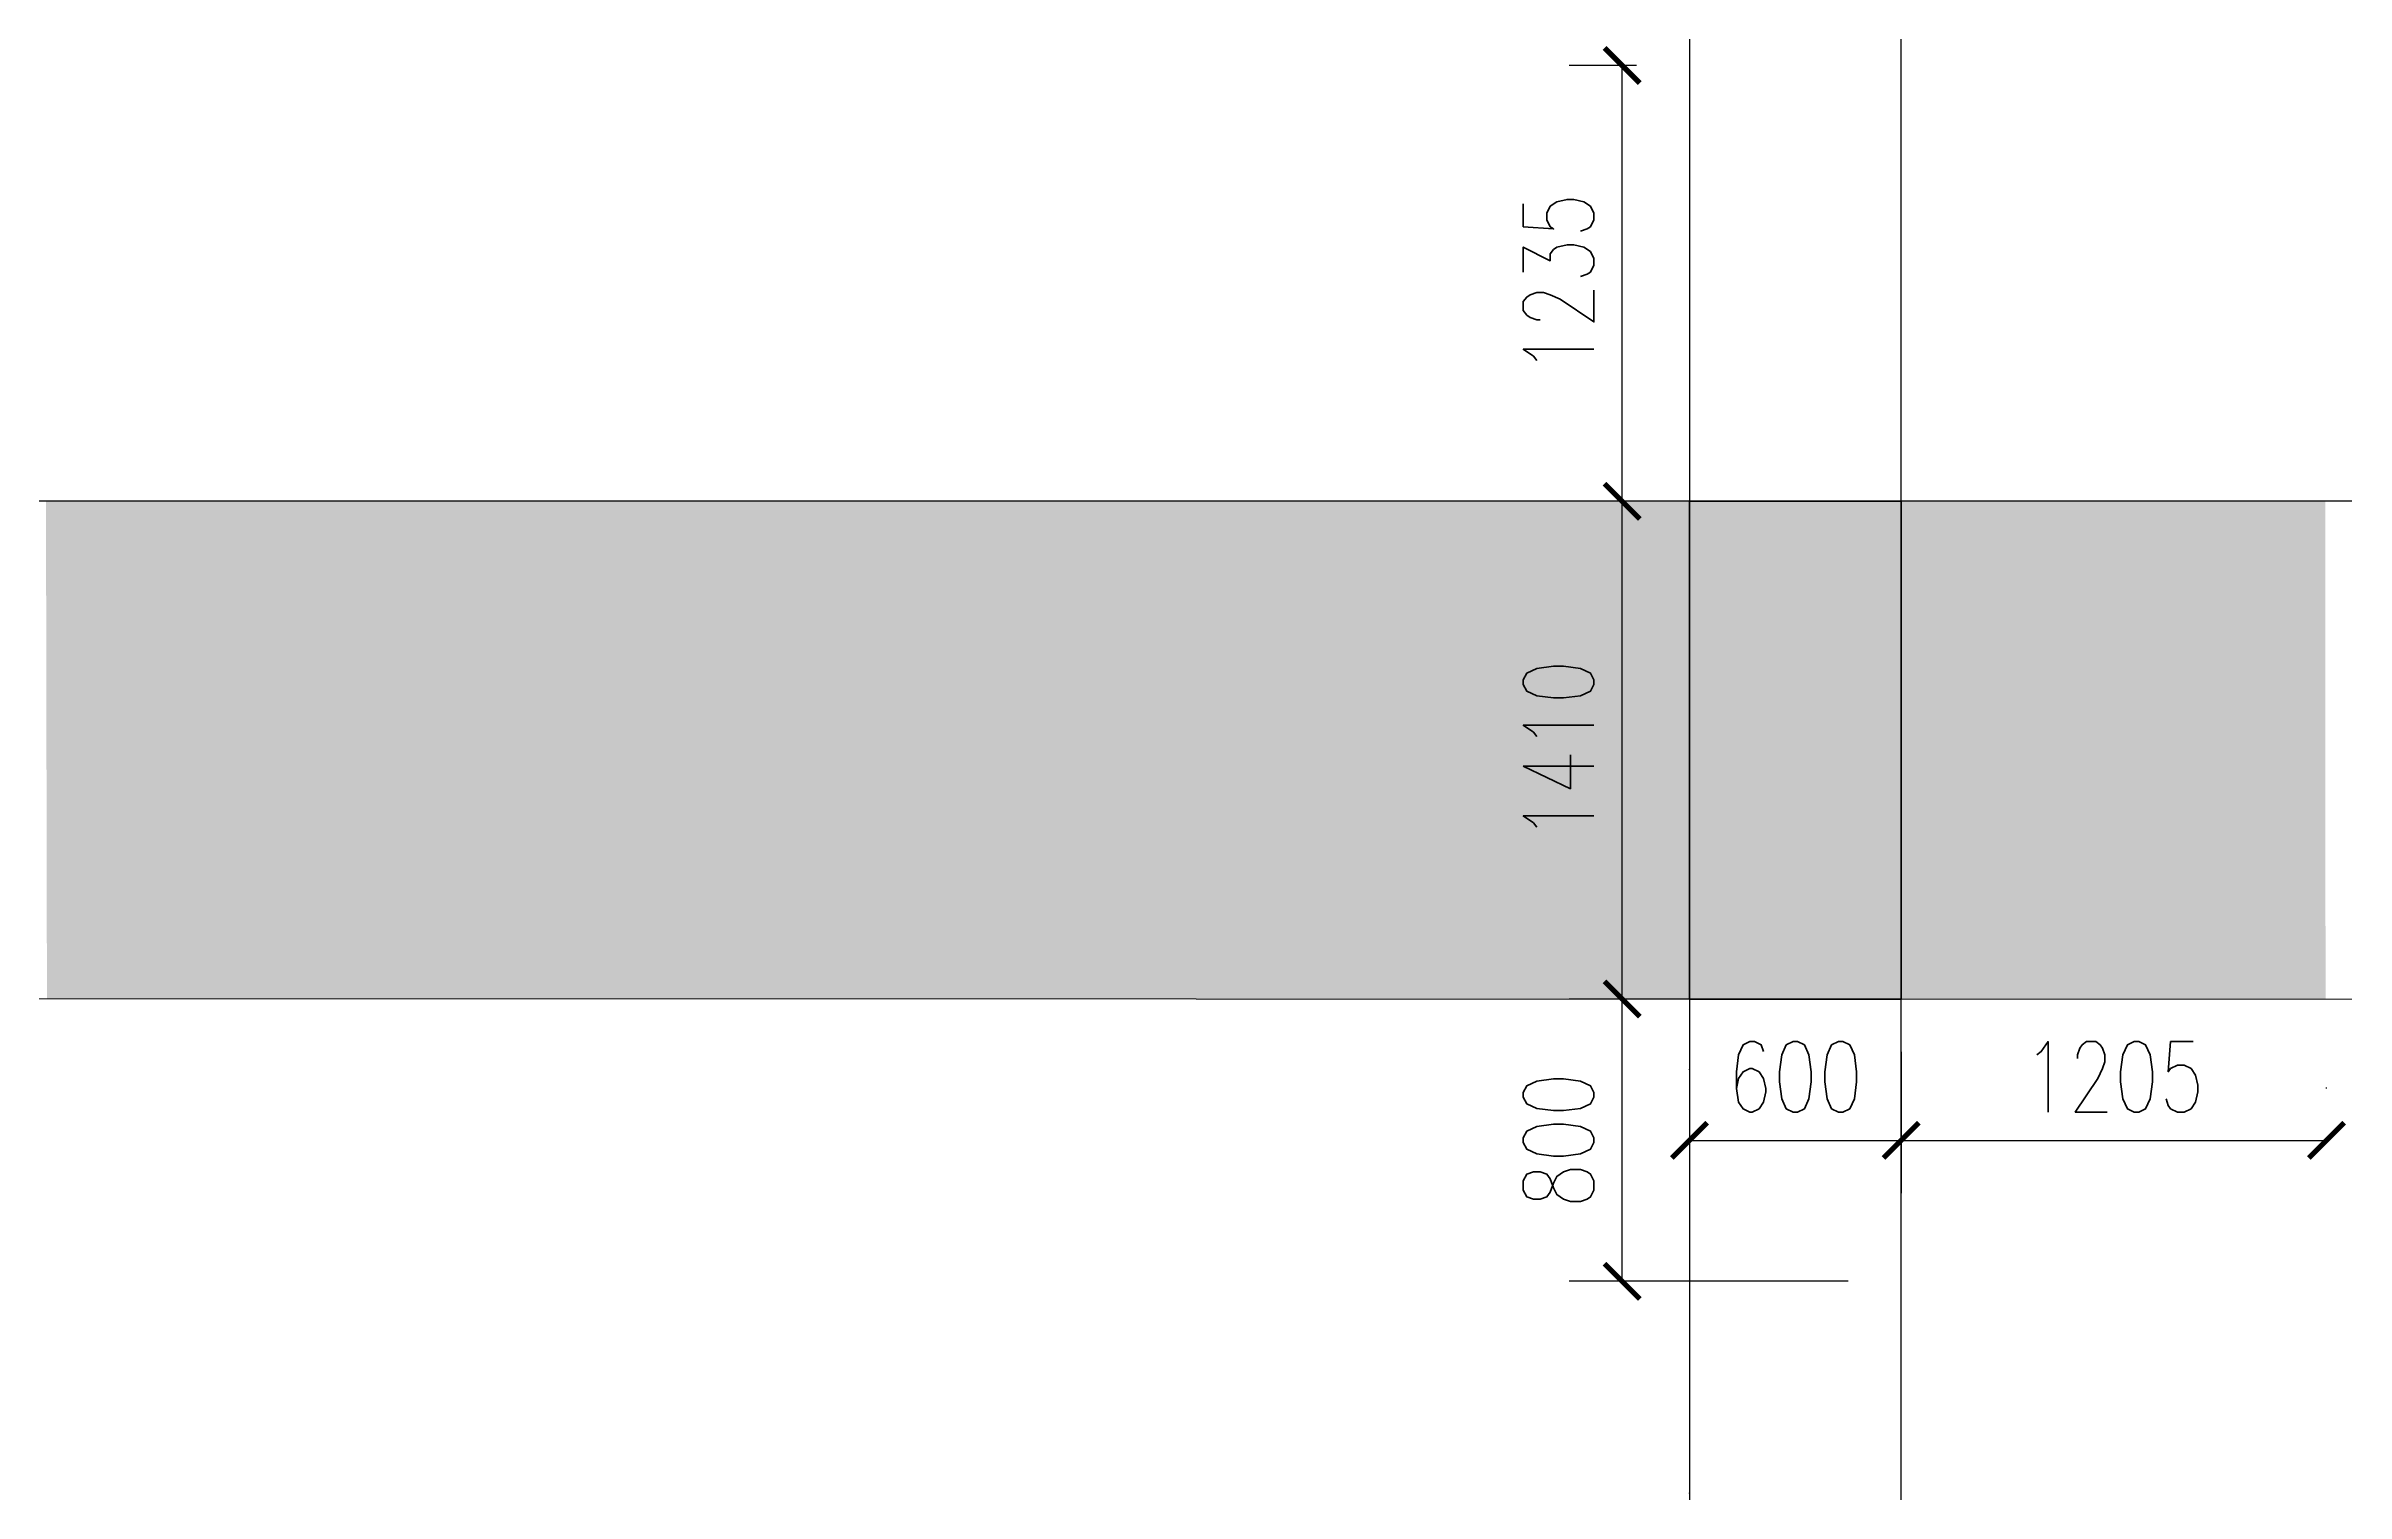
# Model space of a CAD drawing. Header units: millimetres. Extents: x 4931 to 11447, y 5318 to 9418.
import ezdxf

# ---------------------------------------------------------------- set-up
doc = ezdxf.new("R2010")
doc.units = ezdxf.units.MM
doc.layers.get('Defpoints').update_dxf_attribs({"color": 140})
doc.layers.add('_KITCHEN_ISLAND', color=7, linetype='Continuous', lineweight=50, true_color=0xff5611)
doc.layers.add('G-Mass', color=70, linetype='Continuous', lineweight=18)
doc.styles.add('Arch-Dim', font='romans.shx', dxfattribs={"width": 0.75})
doc.dimstyles.new('Annotative-UK', dxfattribs={"dimscale": 0, "dimtxt": 2.5, "dimasz": 1.5, "dimexe": 1.5, "dimexo": 1.5, "dimgap": 0.8, "dimtad": 1, "dimdec": 0, "dimdsep": 46, "dimtxsty": 'Arch-Dim', "dimblk": 'ARCHTICK', "dimcen": 2.5, "dimadec": 1, "dimazin": 2, "dimtfac": 1, "dimtdec": 0, "dimtix": 1, "dimtmove": 2, "dimatfit": 3, "dimfxl": 1, "dimtolj": 1, "dimtzin": 0, "dimarcsym": 0})
pattern_1 = [(108.4349, (0.26, 0), (-0.999998403, 2.0000004346), [0.379473, -2.782804]), (139.3987, (0.14, 0.36), (-5.99999901816, 5.0000004212), [0.184391, -9.035154]), (136.8476, (1, 0.48), (-14.99999753751, 14.00000283388), [0.438634, -21.493078]), (109.9831, (0.68, 0.78), (-2.999999454, 8.0000006588), [0.234094, -11.470606]), (90, (0.6, 0), (-1, 1), [0.2, -0.8]), (118.4429, (0.6, 0.2), (6.9999938389, -13.00000376594), [0.545894, -26.748794]), (84.2894, (0.34, 0.68), (-1.0000013147, -8.9999994235), [0.200998, -9.848878]), (129.8056, (0.36, 0.88), (4.0000024326, -4.9999980613), [0.156205, -7.654045])]

# ---------------------------------------------------------------- blocks, each defined once
blk = doc.blocks.new('_ArchTick')
at = {"color": 0, "linetype": 'ByBlock', "const_width": 0.15}
blk.add_lwpolyline([(-0.5, -0.5), (0.5, 0.5)], dxfattribs=at)
blk = doc.blocks.new('*D8')
at = {"layer": '_KITCHEN_ISLAND', "color": 0, "lineweight": -2, "transparency": 16777216}
for p, q in [((10036.6, 6717.5), (9246, 6717.5)), ((9396, 5917.7), (9396, 6717.5)), ((10036.6, 5917.7), (9246, 5917.7))]:
    blk.add_line(p, q, dxfattribs=at)
at = {"layer": 'Defpoints', "color": 0, "transparency": 16777216}
for p in [(9396, 6717.5), (10186.6, 6717.5), (10186.6, 5917.7)]:
    blk.add_point(p, dxfattribs=at)
at = {"layer": '_KITCHEN_ISLAND', "color": 0, "lineweight": -2, "transparency": 16777216, "xscale": 100, "yscale": 100, "zscale": 100}
for p, rotation in [((9396, 6717.5), 90), ((9396, 5917.7), 270)]:
    blk.add_blockref('_ArchTick', p, dxfattribs=dict(at, rotation=rotation))
at = {"layer": '_KITCHEN_ISLAND', "color": 0, "transparency": 16777216, "insert": (9216, 6317.6), "char_height": 200, "attachment_point": 5, "rotation": 90, "style": 'Arch-Dim'}
blk.add_mtext('\\A1;800', dxfattribs=at)
blk = doc.blocks.new('*D9')
at = {"layer": '_KITCHEN_ISLAND', "color": 0, "lineweight": -2, "transparency": 16777216}
for p, q in [((9436.6, 8127.7), (9246, 8127.7)), ((9396, 6717.5), (9396, 8127.7)), ((10036.6, 6717.5), (9246, 6717.5))]:
    blk.add_line(p, q, dxfattribs=at)
at = {"layer": 'Defpoints', "color": 0, "transparency": 16777216}
for p in [(9396, 8127.7), (9586.6, 8127.7), (10186.6, 6717.5)]:
    blk.add_point(p, dxfattribs=at)
at = {"layer": '_KITCHEN_ISLAND', "color": 0, "lineweight": -2, "transparency": 16777216, "xscale": 100, "yscale": 100, "zscale": 100}
for p, rotation in [((9396, 8127.7), 90), ((9396, 6717.5), 270)]:
    blk.add_blockref('_ArchTick', p, dxfattribs=dict(at, rotation=rotation))
at = {"layer": '_KITCHEN_ISLAND', "color": 0, "transparency": 16777216, "insert": (9216, 7422.6), "char_height": 200, "attachment_point": 5, "rotation": 90, "style": 'Arch-Dim'}
blk.add_mtext('\\A1;1410', dxfattribs=at)
blk = doc.blocks.new('*D10')
at = {"layer": '_KITCHEN_ISLAND', "color": 0, "lineweight": -2, "transparency": 16777216}
for p, q in [((9436.6, 9362.6), (9246, 9362.6)), ((9396, 8127.7), (9396, 9362.6)), ((9436.6, 8127.7), (9246, 8127.7))]:
    blk.add_line(p, q, dxfattribs=at)
at = {"layer": 'Defpoints', "color": 0, "transparency": 16777216}
for p in [(9396, 9362.6), (9586.6, 9362.6), (9586.6, 8127.7)]:
    blk.add_point(p, dxfattribs=at)
at = {"layer": '_KITCHEN_ISLAND', "color": 0, "lineweight": -2, "transparency": 16777216, "xscale": 100, "yscale": 100, "zscale": 100}
for p, rotation in [((9396, 9362.6), 90), ((9396, 8127.7), 270)]:
    blk.add_blockref('_ArchTick', p, dxfattribs=dict(at, rotation=rotation))
at = {"layer": '_KITCHEN_ISLAND', "color": 0, "transparency": 16777216, "insert": (9216, 8745.2), "char_height": 200, "attachment_point": 5, "rotation": 90, "style": 'Arch-Dim'}
blk.add_mtext('\\A1;1235', dxfattribs=at)
blk = doc.blocks.new('*D11')
at = {"layer": '_KITCHEN_ISLAND', "color": 0, "lineweight": -2, "transparency": 16777216}
for p, q in [((9586.6, 6567.7), (9586.6, 6167)), ((10186.6, 6567.5), (10186.6, 6167)), ((9586.6, 6317), (10186.6, 6317))]:
    blk.add_line(p, q, dxfattribs=at)
at = {"layer": 'Defpoints', "color": 0, "transparency": 16777216}
for p in [(9586.6, 6717.7), (10186.6, 6717.5), (10186.6, 6317)]:
    blk.add_point(p, dxfattribs=at)
at = {"layer": '_KITCHEN_ISLAND', "color": 0, "lineweight": -2, "transparency": 16777216, "xscale": 100, "yscale": 100, "zscale": 100, "rotation": 180}
blk.add_blockref('_ArchTick', (9586.6, 6317), dxfattribs=at)
at = {"layer": '_KITCHEN_ISLAND', "color": 0, "lineweight": -2, "transparency": 16777216, "xscale": 100, "yscale": 100, "zscale": 100}
blk.add_blockref('_ArchTick', (10186.6, 6317), dxfattribs=at)
at = {"layer": '_KITCHEN_ISLAND', "color": 0, "transparency": 16777216, "insert": (9886.6, 6497), "char_height": 200, "attachment_point": 5, "style": 'Arch-Dim'}
blk.add_mtext('\\A1;600', dxfattribs=at)
blk = doc.blocks.new('*D12')
at = {"layer": '_KITCHEN_ISLAND', "color": 0, "lineweight": -2, "transparency": 16777216}
for p, q in [((10186.6, 6567.5), (10186.6, 6167)), ((11391.2, 6464), (11391.2, 6467)), ((10186.6, 6317), (11391.2, 6317))]:
    blk.add_line(p, q, dxfattribs=at)
at = {"layer": 'Defpoints', "color": 0, "transparency": 16777216}
for p in [(10186.6, 6717.5), (11391.2, 6317), (11391.2, 6314)]:
    blk.add_point(p, dxfattribs=at)
at = {"layer": '_KITCHEN_ISLAND', "color": 0, "lineweight": -2, "transparency": 16777216, "xscale": 100, "yscale": 100, "zscale": 100, "rotation": 180}
blk.add_blockref('_ArchTick', (10186.6, 6317), dxfattribs=at)
at = {"layer": '_KITCHEN_ISLAND', "color": 0, "lineweight": -2, "transparency": 16777216, "xscale": 100, "yscale": 100, "zscale": 100}
blk.add_blockref('_ArchTick', (11391.2, 6317), dxfattribs=at)
at = {"layer": '_KITCHEN_ISLAND', "color": 0, "transparency": 16777216, "insert": (10788.9, 6497), "char_height": 200, "attachment_point": 5, "style": 'Arch-Dim'}
blk.add_mtext('\\A1;1205', dxfattribs=at)

msp = doc.modelspace()

# ---------------------------------------------------------------- hatches: boundary and pattern name
h = msp.add_hatch()
h.set_pattern_fill('WOOD_2', color=256, pattern_type=2)
h.set_pattern_definition(pattern_1)
h.paths.add_polyline_path([(10186.6, 8127.7), (9586.6, 8127.7), (9586.6, 6717.7), (10186.6, 6717.5)])
h.paths.add_polyline_path([(9586.6, 8127.7), (4931, 8127.7), (4933.7, 6718.9), (9586.6, 6717.7)])
h.paths.add_polyline_path([(11387.8, 7067.7), (11387.8, 7967.7), (11387.8, 8127.7), (10186.6, 8127.7), (10186.6, 6717.5), (11389.4, 6717.2)])
at = {"layer": 'G-Mass'}
h = msp.add_hatch(dxfattribs=at)
h.set_pattern_fill('WOOD_2', color=256, pattern_type=2)
h.set_pattern_definition(pattern_1)
h.paths.add_polyline_path([(10186.6, 8127.7), (9586.6, 8127.7), (9586.6, 6717.7), (10186.6, 6717.5)])

# ---------------------------------------------------------------- linework, layer by layer
for p, direction in [((9586.6, 6717.7), (0, -1)), ((10186.6, 5317.7), (0, 1)), ((11387.8, 8127.7), (-1, 0)), ((9586.6, 6717.7), (1, -0.000261))]:
    msp.add_xline(p, direction)
for points in [[(9586.6, 8127.7), (10186.6, 8127.7), (10186.6, 8127.7), (9586.6, 8127.7)], [(9586.6, 8127.7), (10186.6, 8127.7), (10186.6, 8127.7), (9586.6, 8127.7)], [(9586.6, 8127.7), (10186.6, 8127.7), (10186.6, 6717.5), (9586.6, 6717.5)], [(9586.6, 8127.7), (10186.6, 8127.7), (10186.6, 6717.5), (9586.6, 6717.5)], [(9586.6, 6717.5), (10186.6, 6717.5), (10186.6, 8127.7), (9586.6, 8127.7)]]:
    msp.add_lwpolyline(points, close=True)
for p in [(9586.6, 6717.7), (9586.6, 6517.7), (9586.6, 5317.7)]:
    msp.add_point(p)
at = {"layer": '_KITCHEN_ISLAND'}
msp.add_lwpolyline([(10186.6, 6717.5), (9586.6, 6717.5), (9586.6, 8127.7), (10186.6, 8127.7)], close=True, dxfattribs=at)

# ---------------------------------------------------------------- dimensions: what is measured, and where the dimension line sits
for base, p1, p2, picture, middle in [((9396, 9362.6), (9586.6, 8127.7), (9586.6, 9362.6), '*D10', (9216, 8745.2)), ((9396, 8127.7), (10186.6, 6717.5), (9586.6, 8127.7), '*D9', (9216, 7422.6)), ((9396, 6717.5), (10186.6, 5917.7), (10186.6, 6717.5), '*D8', (9216, 6317.6))]:
    dim = msp.add_linear_dim(base=base, p1=p1, p2=p2, angle=90, dimstyle='Annotative-UK', override={"dimtxt": 2, "dimasz": 1, "dimzin": 3}, dxfattribs=at)
    dim.commit()
    dim.dimension.update_dxf_attribs({"geometry": picture, "text_midpoint": middle})
for base, p1, p2, picture, middle in [((10186.6, 6317), (9586.6, 6717.7), (10186.6, 6717.5), '*D11', (9886.6, 6497)), ((11391.2, 6317), (10186.6, 6717.5), (11391.2, 6314), '*D12', (10788.9, 6497))]:
    dim = msp.add_linear_dim(base=base, p1=p1, p2=p2, dimstyle='Annotative-UK', override={"dimtxt": 2, "dimasz": 1, "dimzin": 3}, dxfattribs=at)
    dim.commit()
    dim.dimension.update_dxf_attribs({"geometry": picture, "text_midpoint": middle})

doc.saveas('drawing.dxf')
